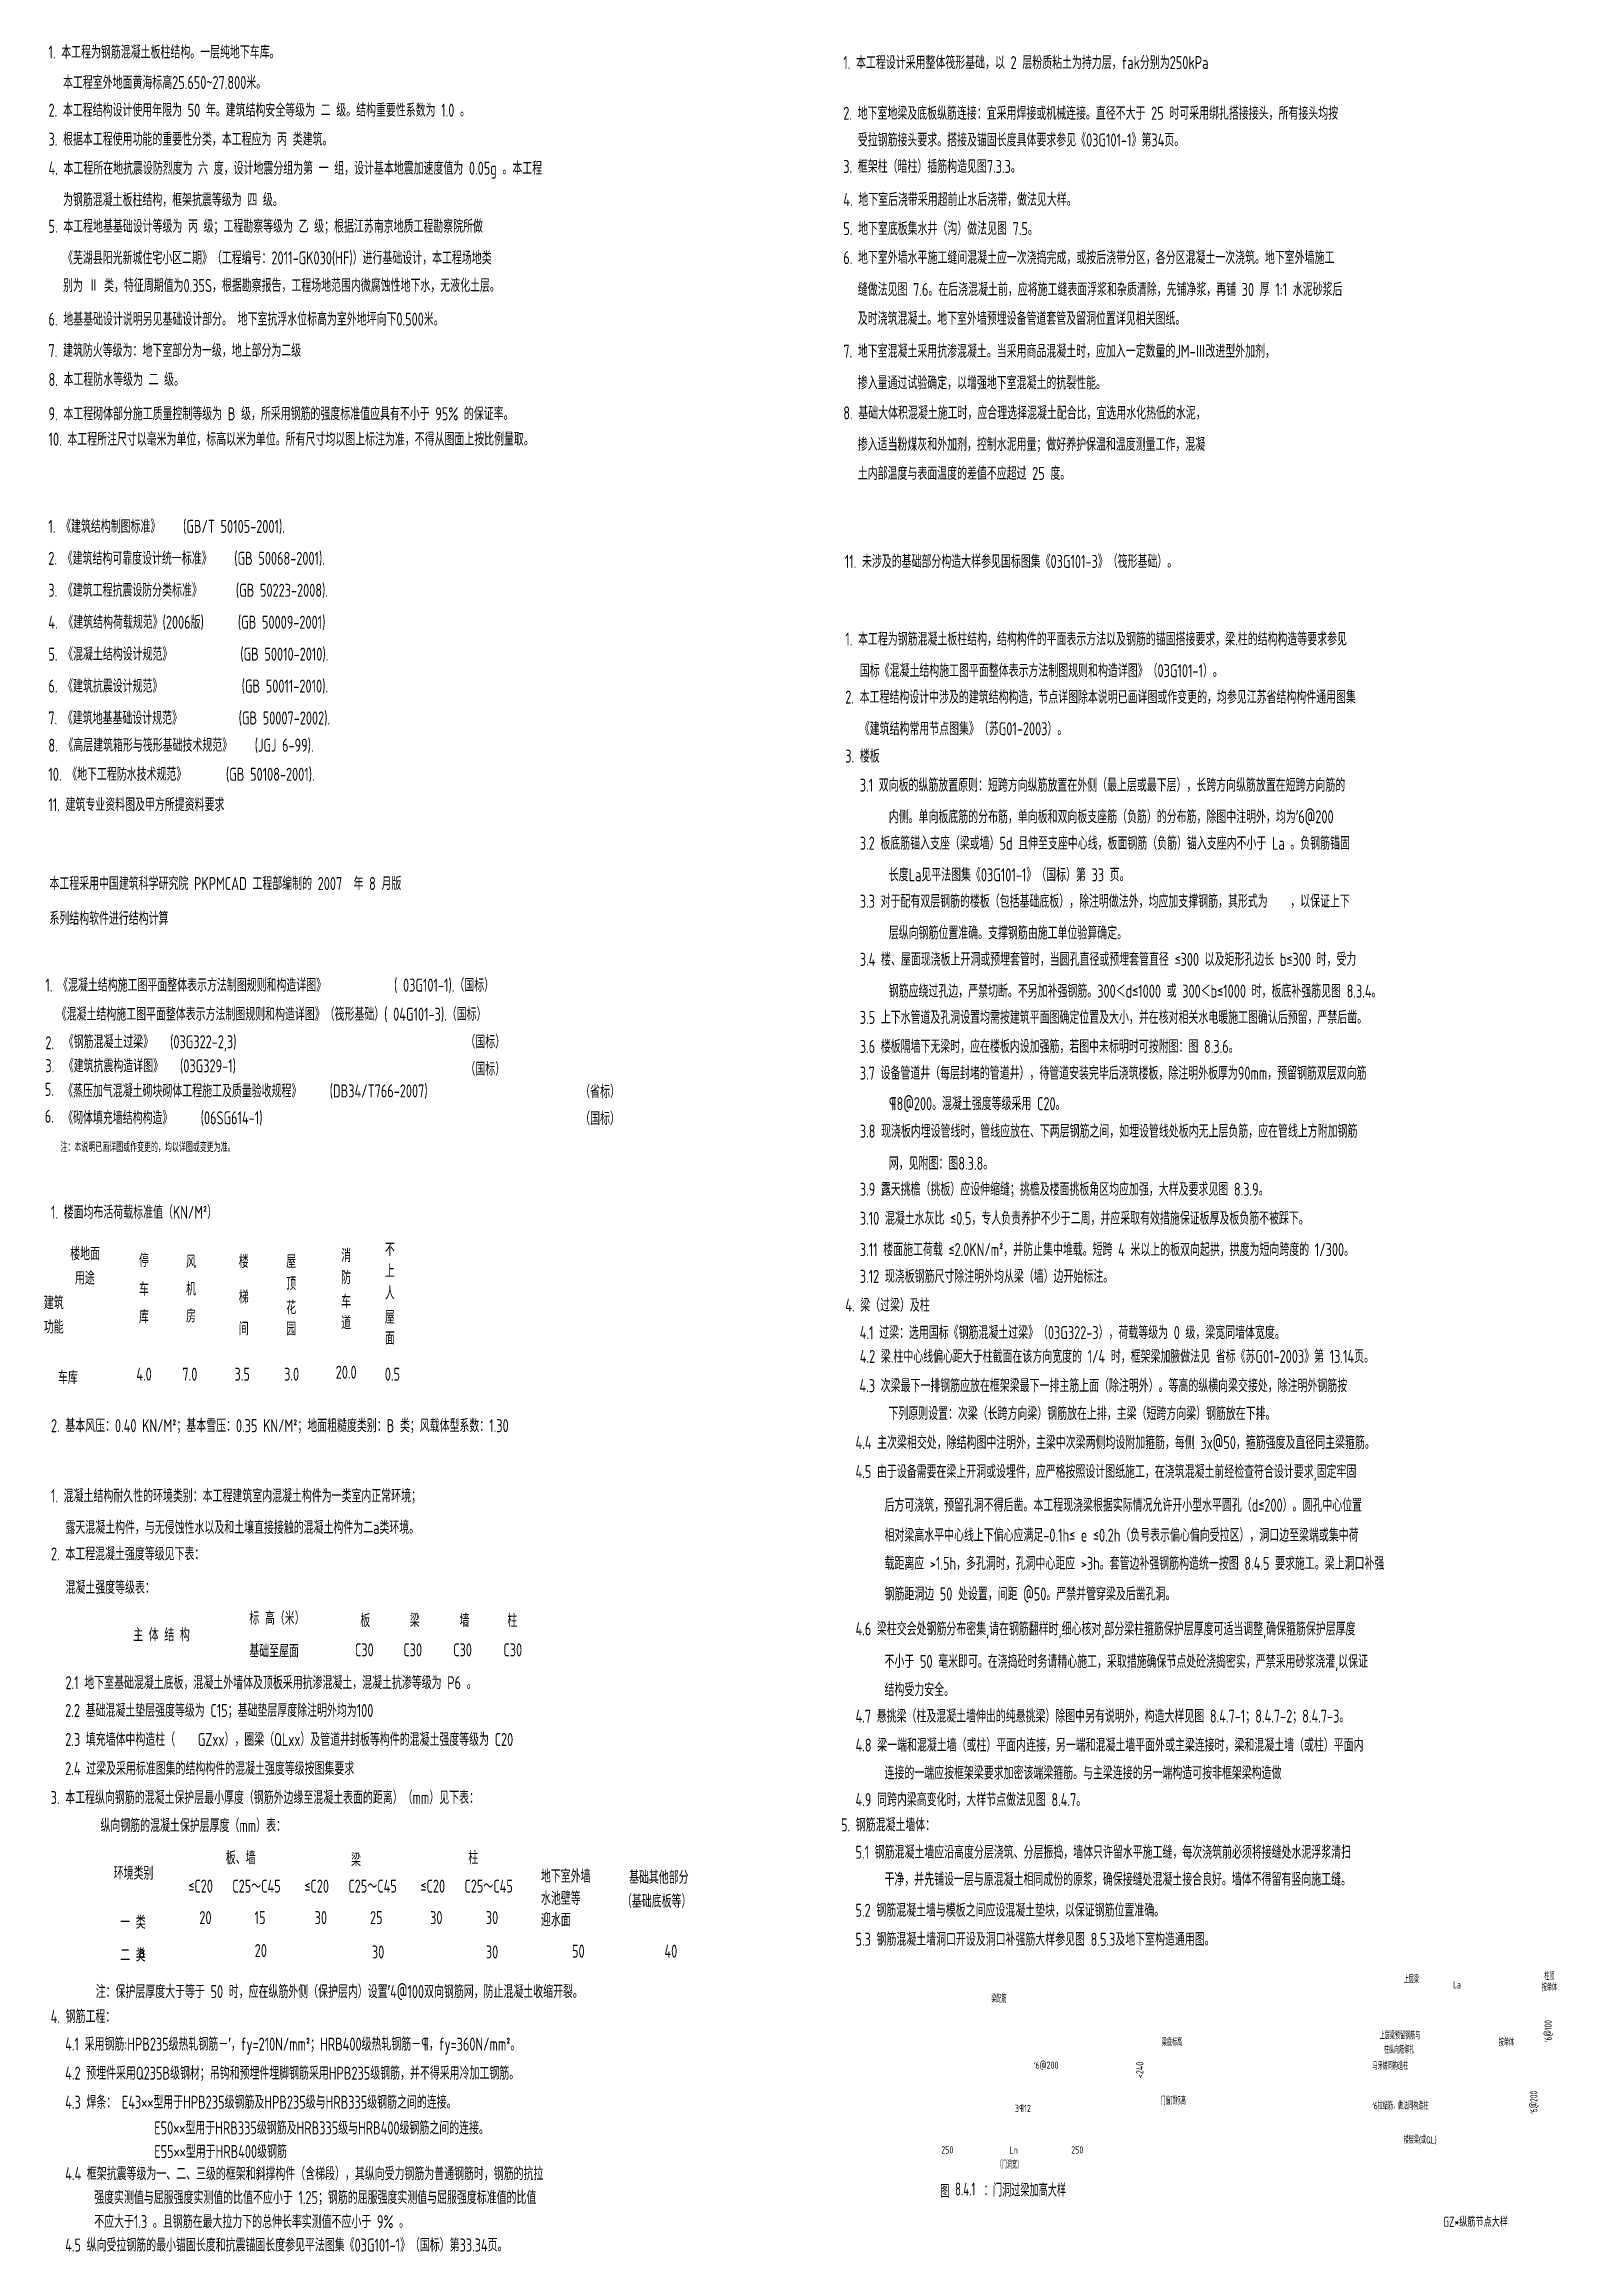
# Model space of a CAD drawing. Extents: x 2468086 to 6957054, y -3413633 to -667223.
# Drawn here: x 5005974 to 5057966, y -795583 to -719537 of the extents above; entities that cross this region are included whole.
import ezdxf
from ezdxf.enums import TextEntityAlignment as Align

# ---------------------------------------------------------------- set-up
doc = ezdxf.new("R2010")
doc.units = 0
doc.header["$LTSCALE"] = 100
doc.header["$MEASUREMENT"] = 0
doc.layers.get('0').update_dxf_attribs({"linetype": 'CONTINUOUS'})
doc.layers.add('DIM', color=8, linetype='CONTINUOUS')
doc.layers.add('PUB_TEXT', color=7, linetype='CONTINUOUS')
doc.styles.add('GB', font='gbxwxt.shx', dxfattribs={"width": 0.7, "height": 500, "bigfont": 'gbhzfs.shx'})

msp = doc.modelspace()

# ---------------------------------------------------------------- texts
at = {"color": 7, "style": 'GB'}
for s, height, width, p in [('1. 本工程为钢筋混凝土板柱结构。一层纯地下车库。', 450, 0.8, (5006125.1, -720036)), ('1. 本工程设计采用整体筏形基础，以 2 层粉质粘土为持力层，fak分别为250kPa', 450, 0.8, (5033514.5, -720396.9)), ('2. 本工程结构设计使用年限为 50 年。建筑结构安全等级为 二 级。结构重要性系数为 1.0 。', 450, 0.8, (5006125.1, -722036)), ('2. 地下室地梁及底板纵筋连接：宜采用焊接或机械连接。直径不大于 25 时可采用绑扎搭接接头，所有接头均按', 450, 0.8, (5033514.5, -722142.4)), ('3. 根据本工程使用功能的重要性分类，本工程应为 丙 类建筑。', 450, 0.8, (5006125.1, -723036)), ('受拉钢筋接头要求。搭接及锚固长度具体要求参见《03G101-1》第34页。', 450, 0.8, (5034014.5, -723063.8)), ('4. 本工程所在地抗震设防烈度为 六 度，设计地震分组为第 一 组，设计基本地震加速度值为 0.05g 。本工程', 450, 0.8, (5006125.1, -724036)), ('3. 框架柱（暗柱）插筋构造见图7.3.3。', 450, 0.8, (5033514.5, -723975.1)), ('为钢筋混凝土板柱结构，框架抗震等级为 四 级。', 450, 0.8, (5006625.1, -725124.7)), ('4. 地下室后浇带采用超前止水后浇带，做法见大样。', 450, 0.8, (5033514.5, -725115.5)), ('5. 本工程地基基础设计等级为 丙 级；工程勘察等级为 乙 级；根据江苏南京地质工程勘察院所做', 450, 0.8, (5006125.1, -726036)), ('5. 地下室底板集水井（沟）做法见图 7.5。', 450, 0.8, (5033514.5, -726115.5)), ('《芜湖县阳光新城住宅小区二期》（工程编号：2011-GK030(HF)）进行基础设计，本工程场地类', 450, 0.8, (5006625.1, -727124.7)), ('6. 地下室外墙水平施工缝间混凝土应一次浇捣完成，或按后浇带分区，各分区混凝土一次浇筑。地下室外墙施工', 450, 0.8, (5033514.5, -727115.5)), ('别为 Ⅱ 类，特征周期值为0.35S，根据勘察报告，工程场地范围内微腐蚀性地下水，无液化土层。', 450, 0.8, (5006625.1, -728074.4)), ('缝做法见图 7.6。在后浇混凝土前，应将施工缝表面浮浆和杂质清除，先铺净浆，再铺 30 厚 1:1 水泥砂浆后', 450, 0.8, (5034014.5, -728211)), ('6. 地基基础设计说明另见基础设计部分。 地下室抗浮水位标高为室外地坪向下0.500米。', 450, 0.8, (5006125.1, -729233.7)), ('及时浇筑混凝土。地下室外墙预埋设备管道套管及留洞位置详见相关图纸。', 450, 0.8, (5034014.5, -729211)), ('7. 建筑防火等级为：地下室部分为一级，地上部分为二级', 450, 0.8, (5006125.1, -730313.1)), ('7. 地下室混凝土采用抗渗混凝土。当采用商品混凝土时，应加入一定数量的JM-Ⅲ改进型外加剂，', 450, 0.8, (5033514.5, -730339.5)), ('8. 本工程防水等级为 二 级。', 450, 0.8, (5006125.1, -731313.1)), ('掺入量通过试验确定，以增强地下室混凝土的抗裂性能。', 450, 0.8, (5034014.5, -731428.1)), ('9. 本工程砌体部分施工质量控制等级为 B 级，所采用钢筋的强度标准值应具有不小于 95%%% 的保证率。   ', 450, 0.8, (5006125.1, -732493.6)), ('8. 基础大体积混凝土施工时，应合理选择混凝土配合比，宜选用水化热低的水泥，', 450, 0.8, (5033514.5, -732464.7)), ('10. 本工程所注尺寸以毫米为单位，标高以米为单位。所有尺寸均以图上标注为准，不得从图面上按比例量取。', 450, 0.8, (5006125.1, -733368.8)), ('掺入适当粉煤灰和外加剂，控制水泥用量；做好养护保温和温度测量工作，混凝', 450, 0.8, (5034014.5, -733548)), ('土内部温度与表面温度的差值不应超过 25 度。', 450, 0.8, (5034014.5, -734548)), ('1. 《建筑结构制图标准》    (GB/T 50105-2001).', 450, 0.8, (5006119.9, -736373.1)), ('2. 《建筑结构可靠度设计统一标准》    (GB 50068-2001).', 450, 0.8, (5006119.9, -737473.1)), ('11. 未涉及的基础部分构造大样参见国标图集《03G101-3》（筏形基础）。', 450, 0.8, (5033564.9, -737581.2)), ('3. 《建筑工程抗震设防分类标准》      (GB 50223-2008).', 450, 0.8, (5006119.9, -738573.1)), ('4. 《建筑结构荷载规范》(2006版)      (GB 50009-2001)', 450, 0.8, (5006119.9, -739673.1)), ('1. 本工程为钢筋混凝土板柱结构，结构构件的平面表示方法以及钢筋的锚固搭接要求，梁.柱的结构构造等要求参见', 450, 0.8, (5033582.9, -740254.6)), ('5. 《混凝土结构设计规范》            (GB 50010-2010).', 450, 0.8, (5006119.9, -740773.1)), ('6. 《建筑抗震设计规范》              (GB 50011-2010).', 450, 0.8, (5006119.9, -741873.1)), ('国标《混凝土结构施工图平面整体表示方法制图规则和构造详图》（03G101-1）。', 450, 0.8, (5034082.9, -741343.3)), ('2. 本工程结构设计中涉及的建筑结构构造，节点详图除本说明已画详图或作变更的，均参见江苏省结构构件通用图集', 450, 0.8, (5033582.9, -742254.6)), ('7. 《建筑地基基础设计规范》          (GB 50007-2002).', 450, 0.8, (5006119.9, -742973.1)), ('《建筑结构常用节点图集》（苏G01-2003）。', 450, 0.8, (5034082.9, -743343.3)), ('8. 《高层建筑箱形与筏形基础技术规范》    (JGJ 6-99).', 450, 0.8, (5006119.9, -743911.1)), ('10. 《地下工程防水技术规范》       (GB 50108-2001).', 450, 0.8, (5006119.9, -744911.1)), ('3. 楼板', 450, 0.8, (5033582.9, -744286.7)), ('3.1 双向板的纵筋放置原则：短跨方向纵筋放置在外侧（最上层或最下层），长跨方向纵筋放置在短跨方向筋的', 450, 0.8, (5034082.9, -745286.7)), ('11. 建筑专业资料图及甲方所提资料要求', 450, 0.8, (5006119.9, -745958.8)), ('内侧。单向板底筋的分布筋，单向板和双向板支座筋（负筋）的分布筋，除图中注明外，均为′6@200', 450, 0.8, (5035082.9, -746375.4)), ('3.2 板底筋锚入支座（梁或墙）5d 且伸至支座中心线，板面钢筋（负筋）锚入支座内不小于 La 。负钢筋锚固', 450, 0.8, (5034082.9, -747286.7)), ('本工程采用中国建筑科学研究院 PKPMCAD 工程部编制的 2007  年 8 月版', 450, 0.8, (5006156.6, -748675)), ('长度La见平法图集《03G101-1》（国标）第 33 页。', 450, 0.8, (5035082.9, -748375.4)), ('3.3 对于配有双层钢筋的楼板（包括基础底板），除注明做法外，均应加支撑钢筋，其形式为    ，以保证上下', 450, 0.8, (5034082.9, -749286.7)), ('系列结构软件进行结构计算', 450, 0.8, (5006156.6, -749875)), ('层纵向钢筋位置准确。支撑钢筋由施工单位验算确定。', 450, 0.8, (5035082.9, -750375.4)), ('3.4 楼、屋面现浇板上开洞或预埋套管时，当圆孔直径或预埋套管直径 ≤300 以及矩形孔边长 b≤300 时，受力', 450, 0.8, (5034082.9, -751286.7)), ('1. 《混凝土结构施工图平面整体表示方法制图规则和构造详图》            ( 03G101-1).（国标）', 450, 0.8, (5006016.7, -752175)), ('钢筋应绕过孔边，严禁切断。不另加补强钢筋。300＜d≤1000 或 300＜b≤1000 时，板底补强筋见图 8.3.4。', 450, 0.8, (5035082.9, -752380.7)), ('  《混凝土结构施工图平面整体表示方法制图规则和构造详图》（筏形基础）( 04G101-3).（国标）', 450, 0.8, (5006016.7, -753175)), ('3.5 上下水管道及孔洞设置均需按建筑平面图确定位置及大小，并在核对相关水电暖施工图确认后预留，严禁后凿。', 450, 0.8, (5034082.9, -753286.7)), ('（国标）', 450, 0.8, (5020492.5, -754127.5)), ('2.', 450, 0.8, (5006017.4, -754159.7)), ('《钢筋混凝土过梁》   (03G322-2,3)', 450, 0.8, (5006650.5, -754127.5)), ('3.6 楼板隔墙下无梁时，应在楼板内设加强筋，若图中未标明时可按附图：图 8.3.6。', 450, 0.8, (5034082.9, -754286.7)), ('3.', 450, 0.8, (5006017.4, -754951)), ('《建筑抗震构造详图》   (03G329-1)', 450, 0.8, (5006650.5, -754955.1)), ('（国标）', 450, 0.8, (5020492.5, -755063.5)), ('3.7 设备管道井（每层封堵的管道井），待管道安装完毕后浇筑楼板，除注明外板厚为90mm，预留钢筋双层双向筋', 450, 0.8, (5034082.9, -755206.8)), ('5.', 450, 0.8, (5005997, -755764.9)), ('《蒸压加气混凝土砌块砌体工程施工及质量验收规程》     (DB34/T766-2007)', 450, 0.8, (5006630.1, -755819)), ('（省标）', 450, 0.8, (5024447.5, -755844.9)), ('¶8@200。混凝土强度等级采用 C20。', 450, 0.8, (5035082.9, -756258.2)), ('6.', 450, 0.8, (5005997, -756690.2)), ('《砌体填充墙结构构造》     (06SG614-1)', 450, 0.8, (5006630.1, -756744.3)), ('（国标）', 450, 0.8, (5024447.5, -756770.2)), ('注：本说明已画详图或作变更的，均以详图或变更为准。', 300, 0.8, (5006537.2, -757696.4)), ('3.8 现浇板内埋设管线时，管线应放在、下两层钢筋之间，如埋设管线处板内无上层负筋，应在管线上方附加钢筋', 450, 0.8, (5034082.9, -757206.8)), ('网，见附图：图8.3.8。', 450, 0.8, (5035082.9, -758313.1)), ('3.9 露天挑檐（挑板）应设伸缩缝；挑檐及楼面挑板角区均应加强，大样及要求见图 8.3.9。', 450, 0.8, (5034082.9, -759206.8)), ('1. 楼面均布活荷载标准值（KN/M²）', 450, 0.8, (5006210, -759999.1)), ('3.10 混凝土水灰比 ≤0.5，专人负责养护不少于二周，并应采取有效措施保证板厚及板负筋不被踩下。', 450, 0.8, (5034082.9, -760206.8)), ('楼地面', 450, 0.8, (5006872.2, -761426.6)), ('停', 450, 0.8, (5009243.4, -761662.7)), ('楼', 450, 0.8, (5012682.2, -761694.5)), ('屋', 450, 0.8, (5014315.8, -761694.5)), ('消', 450, 0.8, (5016210.1, -761487.5)), ('不', 450, 0.8, (5017718.6, -761281.5)), ('3.11 楼面施工荷载 ≤2.0KN/m²，并防止集中堆载。短跨 4 米以上的板双向起拱，拱度为短向跨度的 1/300。', 450, 0.8, (5034082.9, -761284.8)), ('用途', 450, 0.8, (5007034.9, -762262.4)), ('风', 450, 0.8, (5010864.3, -761704.8)), ('顶', 450, 0.8, (5014315.8, -762458.4)), ('防', 450, 0.8, (5016210.1, -762251.4)), ('上', 450, 0.8, (5017718.6, -762020.6)), ('3.12 现浇板钢筋尺寸除注明外均从梁（墙）边开始标注。', 450, 0.8, (5034082.9, -762206.8)), ('建筑 ', 450, 0.8, (5005964.6, -763115.5)), ('车 ', 450, 0.8, (5009243.4, -762655)), ('机', 450, 0.8, (5010864.3, -762641.5)), ('梯', 450, 0.8, (5012682.2, -762921.4)), ('车', 450, 0.8, (5016210.1, -763079)), ('人', 450, 0.8, (5017718.6, -762784.5)), ('4. 梁（过梁）及柱', 450, 0.8, (5033582.9, -763202.9)), ('功能', 450, 0.8, (5005964.6, -763951.3)), ('库', 450, 0.8, (5009243.4, -763599)), ('房', 450, 0.8, (5010864.3, -763573.5)), ('花', 450, 0.8, (5014315.8, -763286)), ('道', 450, 0.8, (5016210.1, -763806.7)), ('屋', 450, 0.8, (5017718.6, -763612.1)), ('间', 450, 0.8, (5012682.2, -764013.8)), ('园', 450, 0.8, (5014315.8, -764013.8)), ('面', 450, 0.8, (5017718.6, -764339.8)), ('4.1 过梁：选用国标《钢筋混凝土过梁》（03G322-3），荷载等级为 0 级，梁宽同墙体宽度。', 450, 0.8, (5034082.9, -764142.6)), ('4.2 梁.柱中心线偏心距大于柱截面在该方向宽度的 1/4 时，框架梁加腋做法见 省标《苏G01-2003》第 13.14页。', 450, 0.8, (5034082.9, -764964.4)), ('车库', 450, 0.8, (5006451.6, -765692.5)), ('4.0', 450, 0.8, (5009153.2, -765576.1)), ('7.0', 450, 0.8, (5010738.5, -765576.1)), ('3.5', 450, 0.8, (5012535.1, -765576.1)), ('3.0', 450, 0.8, (5014245.2, -765576.1)), ('20.0', 450, 0.8, (5016023.5, -765509.8)), ('0.5', 450, 0.8, (5017714.8, -765576.1)), ('4.3 次梁最下一排钢筋应放在框架梁最下一排主筋上面（除注明外）。等高的纵横向梁交接处，除注明外钢筋按', 450, 0.8, (5034072.4, -765973.5)), ('下列原则设置：次梁（长跨方向梁）钢筋放在上排，主梁（短跨方向梁）钢筋放在下排。', 450, 0.8, (5035070.4, -766929.9)), ('2. 基本风压：0.40 KN/M²；基本雪压：0.35 KN/M²；地面粗糙度类别：B 类；风载体型系数：1.30', 450, 0.8, (5006210, -767349.9)), ('4.4 主次梁相交处，除结构图中注明外，主梁中次梁两侧均设附加箍筋，每侧 3x@50，箍筋强度及直径同主梁箍筋。', 450, 0.8, (5033935.3, -767931.7)), ('4.5 由于设备需要在梁上开洞或设埋件，应严格按照设计图纸施工，在浇筑混凝土前经检查符合设计要求,固定牢固', 450, 0.8, (5033935.3, -768931.7)), ('1. 混凝土结构耐久性的环境类别：本工程建筑室内混凝土构件为一类室内正常环境；', 450, 0.8, (5006210, -769767.4)), ('后方可浇筑，预留孔洞不得后凿。本工程现浇梁根据实际情况允许开小型水平圆孔（d≤200）。圆孔中心位置', 450, 0.8, (5034935.3, -770089.9)), ('露天混凝土构件，与无侵蚀性水以及和土壤直接接触的混凝土构件为二a类环境。', 450, 0.8, (5006710, -770856)), ('相对梁高水平中心线上下偏心应满足-0.1h≤ e ≤0.2h（负号表示偏心偏向受拉区），洞口边至梁端或集中荷', 450, 0.8, (5034935.3, -771122.6)), ('2. 本工程混凝土强度等级见下表：', 450, 0.8, (5006210, -771767.4)), ('载距离应 >1.5h，多孔洞时，孔洞中心距应 >3h。套管边补强钢筋构造统一按图 8.4.5 要求施工。梁上洞口补强 ', 450, 0.8, (5034935.3, -772092.7)), ('混凝土强度等级表：', 450, 0.8, (5006710, -772922.2)), ('钢筋距洞边 50 处设置，间距 @50。严禁并管穿梁及后凿孔洞。', 450, 0.8, (5034935.3, -773147.3)), ('主 体 结 构', 450, 0.8, (5009042.4, -774559.3)), ('标 高（米）', 450, 0.8, (5013045.4, -773980.6)), ('板', 450, 0.8, (5016871.5, -774063.9)), ('梁', 450, 0.8, (5018579.7, -774063.9)), ('墙', 450, 0.8, (5020287.9, -774063.9)), ('柱', 450, 0.8, (5021936.2, -774063.9)), ('4.6 梁柱交会处钢筋分布密集,请在钢筋翻样时,细心核对,部分梁柱箍筋保护层厚度可适当调整,确保箍筋保护层厚度', 450, 0.8, (5033935.3, -774349.7)), ('基础至屋面', 450, 0.8, (5013045.4, -775110.1)), ('C30', 450, 0.8, (5016684.3, -775072.2)), ('C30', 450, 0.8, (5018352.6, -775072.2)), ('C30', 450, 0.8, (5020070.4, -775072.2)), ('C30', 450, 0.8, (5021800.5, -775072.2)), ('不小于 50 毫米即可。在浇捣砼时务请精心施工，采取措施确保节点处砼浇捣密实，严禁采用砂浆浇灌,以保证', 450, 0.8, (5034935.3, -775472.1)), ('2.1 地下室基础混凝土底板，混凝土外墙体及顶板采用抗渗混凝土，混凝土抗渗等级为 P6 。', 450, 0.8, (5006710, -776203.4)), ('结构受力安全。', 450, 0.8, (5034935.3, -776444.5)), ('2.2 基础混凝土垫层强度等级为 C15；基础垫层厚度除注明外均为100', 450, 0.8, (5006699.7, -777159.8)), ('4.7 悬挑梁（柱及混凝土墙伸出的纯悬挑梁）除图中另有说明外，构造大样见图 8.4.7-1；8.4.7-2；8.4.7-3。', 450, 0.8, (5033935.3, -777354.3)), ('2.3 填充墙体中构造柱（    GZxx），圈梁（QLxx）及管道井封板等构件的混凝土强度等级为 C20', 450, 0.8, (5006699.7, -778159.8)), ('4.8 梁一端和混凝土墙（或柱）平面内连接，另一端和混凝土墙平面外或主梁连接时，梁和混凝土墙（或柱）平面内', 450, 0.8, (5033935.3, -778354.3)), ('2.4 过梁及采用标准图集的结构构件的混凝土强度等级按图集要求', 450, 0.8, (5006699.7, -779159.8)), ('连接的一端应按框架梁要求加密该端梁箍筋。与主梁连接的另一端构造可按非框架梁构造做', 450, 0.8, (5034935.3, -779312.5)), ('3. 本工程纵向钢筋的混凝土保护层最小厚度（钢筋外边缘至混凝土表面的距离）（mm）见下表：', 450, 0.8, (5006199.7, -780159.8)), ('4.9 同跨内梁高变化时，大样节点做法见图 8.4.7。', 450, 0.8, (5033935.3, -780231.5)), ('纵向钢筋的混凝土保护层厚度（mm）表：', 450, 0.8, (5007915.3, -781123.8)), ('5. 钢筋混凝土墙体：', 450, 0.8, (5033435.3, -781102.7)), ('板、墙', 450, 0.8, (5012236.4, -782234.1)), ('柱', 450, 0.8, (5020591.5, -782234.1)), ('5.1 钢筋混凝土墙应沿高度分层浇筑、分层振捣，墙体只许留水平施工缝，每次浇筑前必须将接缝处水泥浮浆清扫', 450, 0.8, (5033935.3, -782042.4)), ('环境类别', 450, 0.8, (5008372.9, -782764.8)), ('梁', 450, 0.8, (5016550.9, -782305.7)), ('地下室外墙', 450, 0.8, (5023094.7, -782869.2)), ('基础其他部分', 450, 0.8, (5026131.1, -782908.5)), ('干净，并先铺设一层与原混凝土相同成份的原浆，确保接缝处混凝土接合良好。墙体不得留有竖向施工缝。', 450, 0.8, (5034935.3, -782974.6)), ('≤C20', 450, 0.8, (5010942.5, -783210.7)), ('C25～C45', 450, 0.8, (5012457.5, -783210.7)), ('≤C20', 450, 0.8, (5014942.5, -783210.7)), ('C25～C45', 450, 0.8, (5016457.5, -783210.7)), ('≤C20', 450, 0.8, (5018942.5, -783210.7)), ('C25～C45', 450, 0.8, (5020457.5, -783210.7)), ('水池壁等', 450, 0.8, (5023094.7, -783631.6)), ('（基础底板等）', 450, 0.8, (5025886.1, -783729.3)), ('一 类', 450, 0.8, (5008593.2, -784456.4)), ('20', 450, 0.8, (5011323.9, -784294.9)), ('15', 450, 0.8, (5013225.8, -784294.9)), ('30', 450, 0.8, (5015296.8, -784294.9)), ('25', 450, 0.8, (5017203.6, -784294.9)), ('30', 450, 0.8, (5019275.8, -784294.9)), ('30', 450, 0.8, (5021196.1, -784294.9)), ('迎水面', 450, 0.8, (5023094.7, -784371.3)), ('5.2 钢筋混凝土墙与模板之间应设混凝土垫块，以保证钢筋位置准确。', 450, 0.8, (5033935.3, -784042.4)), ('5.3 钢筋混凝土墙洞口开设及洞口补强筋大样参见图 8.5.3及地下室构造通用图。', 450, 0.8, (5033935.3, -785042.4)), ('二 类', 450, 0.8, (5008593.2, -785584.4)), ('a', 450, 0.8, (5009223.1, -785460.5)), ('20', 450, 0.8, (5013232.2, -785429.4)), ('30', 450, 0.8, (5017270, -785479.8)), ('30', 450, 0.8, (5021196.1, -785479.8)), ('50', 450, 0.8, (5024166.6, -785450.8)), ('40', 450, 0.8, (5027351.5, -785450.8)), ('注：保护层厚度大于等于 50 时，应在纵筋外侧（保护层内）设置′4@100双向钢筋网，防止混凝土收缩开裂。', 450, 0.8, (5007751.1, -786844.4)), ('4. 钢筋工程：', 450, 0.8, (5006199.7, -787703.8)), ('4.1 采用钢筋:HPB235级热轧钢筋－′，fy=210N/mm²；HRB400级热轧钢筋－¶，fy=360N/mm²。', 450, 0.8, (5006699.7, -788653.8)), ('4.2 预埋件采用Q235B级钢材；吊钩和预埋件埋脚钢筋采用HPB235级钢筋，并不得采用冷加工钢筋。', 450, 0.8, (5006699.7, -789653.8)), ('′6@200', 250, 0.75, (5040088.7, -789278.7)), ('4.3 焊条： E43××型用于HPB235级钢筋及HPB235级与HRB335级钢筋之间的连接。', 450, 0.8, (5006699.7, -790653.8)), ('3¶12', 250, 0.75, (5039428.5, -790767.6)), ('E50××型用于HRB335级钢筋及HRB335级与HRB400级钢筋之间的连接。', 450, 0.8, (5009769.9, -791539.8)), ('E55××型用于HRB400级钢筋', 450, 0.8, (5009769.9, -792352.8)), ('4.4 框架抗震等级为一、二、三级的框架和斜撑构件（含梯段），其纵向受力钢筋为普通钢筋时，钢筋的抗拉', 450, 0.8, (5006700.3, -793117)), ('强度实测值与屈服强度实测值的比值不应小于 1.25；钢筋的屈服强度实测值与屈服强度标准值的比值', 450, 0.8, (5007700.3, -793937.3)), ('不应大于1.3 。且钢筋在最大拉力下的总伸长率实测值不应小于 9% 。', 450, 0.8, (5007700.3, -794768.4)), ('4.5 纵向受拉钢筋的最小锚固长度和抗震锚固长度参见平法图集《03G101-1》（国标）第33.34页。', 450, 0.8, (5006699.7, -795574.6))]:
    msp.add_text(s, height=height, dxfattribs=dict(at, width=width)).set_placement(p)
at = {"color": 1, "style": 'GB', "width": 0.8}
msp.add_text('本工程室外地面黄海标高25.650~27.800米。', height=450, dxfattribs=at).set_placement((5006625.1, -721083.3))
at = {"style": 'GB'}
for s, height, width, p in [('上层梁', 250, 0.7, (5052827.1, -786325.6)), ('La', 250, 0.7, (5054531.2, -786504.6)), ('柱顶', 250, 0.7, (5057670.5, -786220.9)), ('按单体', 250, 0.7, (5057584.4, -786604.9)), ('上层梁预留钢筋与', 250, 0.7, (5051998.3, -788261.8)), ('柱纵向筋绑扎', 250, 0.7, (5052144.3, -788749.6)), ('按单体', 250, 0.7, (5056103.5, -788496.6)), ('马牙槎同构造柱', 250, 0.7, (5051750.9, -789308.5)), ('′6拉结筋，做法同构造柱', 250, 0.7, (5051750.9, -790679.1)), ('楼层梁(或QL)', 250, 0.7, (5052827.1, -791853.9)), ('GZ*纵筋节点大样', 350, 0.8, (5054184.7, -794721.8))]:
    msp.add_text(s, height=height, dxfattribs=dict(at, width=width)).set_placement(p)
at = {"color": 4, "style": 'GB', "width": 0.7}
for s, p in [('梁配筋', (5038614.6, -786998.5)), ('梁底标高', (5044491.8, -788491.6)), ('门窗顶标高', (5044445, -790510.3)), ('（门洞宽）', (5038803.4, -792709.7))]:
    msp.add_text(s, height=250, dxfattribs=at).set_placement(p)
at = {"style": 'GB', "width": 0.7}
for s, p in [('′6@100', (5057930.1, -788350.6)), ('′6@200', (5057437, -790821))]:
    msp.add_text(s, height=250, rotation=90, dxfattribs=at).set_placement(p)
at = {"color": 7, "style": 'GB', "width": 0.8}
msp.add_text('<240', height=250, rotation=90, dxfattribs=at).set_placement((5043728.7, -789317.1), align=Align.MIDDLE)
at = {"color": 7, "style": 'GB', "width": 0.75}
for p in [(5037099.1, -792072.4), (5041579.1, -792072.4)]:
    msp.add_text('250', height=250, dxfattribs=at).set_placement(p, align=Align.MIDDLE)
at = {"layer": 'DIM', "style": 'GB', "width": 0.7}
for s, p in [('图', (5036852.3, -793713.7)), ('8.4.1', (5037366.1, -793645.3)), ('：门洞过梁加高大样', (5038355.2, -793681))]:
    msp.add_text(s, height=450, dxfattribs=at).set_placement(p)
at = {"layer": 'PUB_TEXT', "color": 7, "style": 'GB', "width": 0.8}
msp.add_text('Ln', height=250, dxfattribs=at).set_placement((5039237.2, -792201))

doc.saveas('drawing.dxf')
